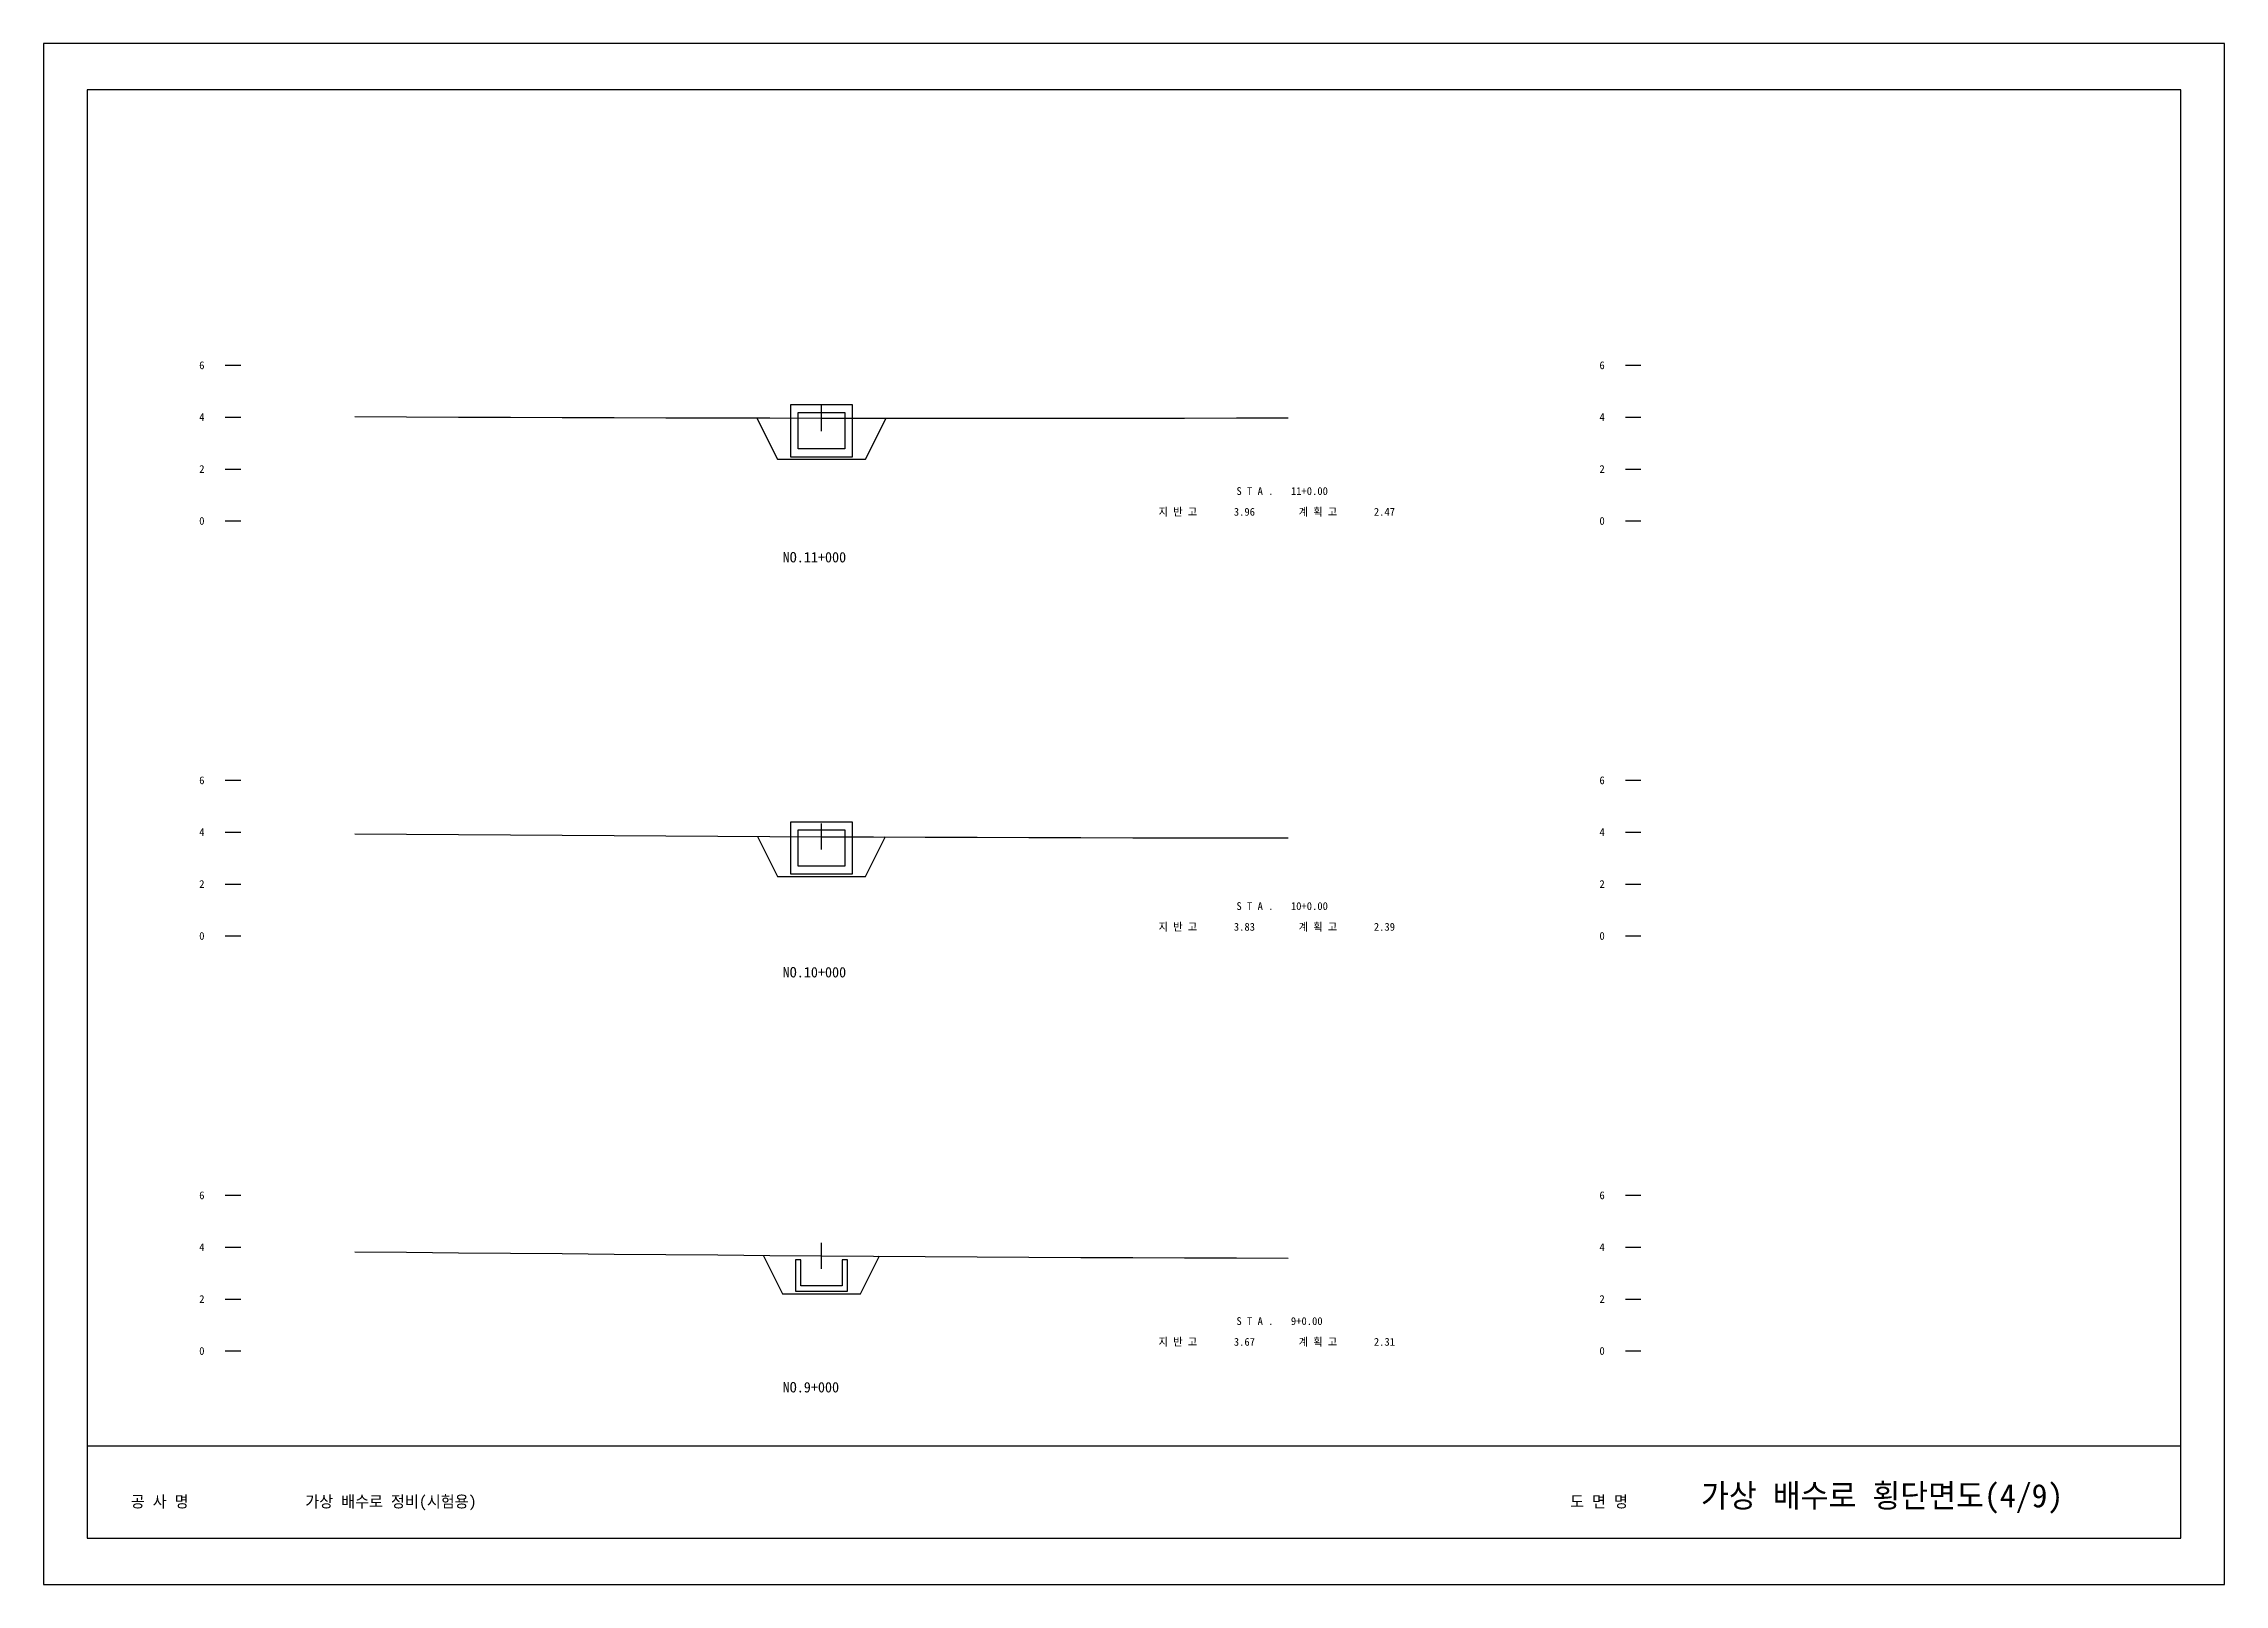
# Model space of a CAD drawing. Header units: millimetres. Extents: x 20000 to 30844, y 0 to 659.
# Drawn here: x 30285 to 30369.1, y 0 to 59.4 of the extents above; entities that cross this region are included whole.
import ezdxf

# ---------------------------------------------------------------- set-up
doc = ezdxf.new("R2010")
doc.units = ezdxf.units.MM
for name, color, linetype in [('dt1', 7, 'Continuous'), ('FORM', 7, 'Continuous'), ('GROUND', 3, 'Continuous'), ('STATION', 2, 'Continuous'), ('TICK', 1, 'Continuous'), ('계획선', 5, 'Continuous'), ('구조물', 4, 'Continuous')]:
    doc.layers.add(name, color=color, linetype=linetype)

msp = doc.modelspace()

# ---------------------------------------------------------------- texts
for s, p in [('S T A .', (30331, 42)), ('11+0.00', (30333.1, 42)), ('지 반 고', (30328, 41.2)), ('3.96', (30330.9, 41.2)), ('계 획 고', (30333.4, 41.2)), ('2.47', (30336.3, 41.2)), ('S T A .', (30331, 26)), ('10+0.00', (30333.1, 26)), ('지 반 고', (30328, 25.2)), ('3.83', (30330.9, 25.2)), ('계 획 고', (30333.4, 25.2)), ('2.39', (30336.3, 25.2)), ('S T A .', (30331, 10)), ('9+0.00', (30333.1, 10)), ('지 반 고', (30328, 9.2)), ('3.67', (30330.9, 9.2)), ('계 획 고', (30333.4, 9.2)), ('2.31', (30336.3, 9.2))]:
    msp.add_text(s, height=0.3).set_placement(p)
at = {"layer": 'dt1'}
for s, p in [('6', (30291, 46.85)), ('6', (30345, 46.85)), ('4', (30291, 44.85)), ('4', (30345, 44.85)), ('2', (30291, 42.85)), ('2', (30345, 42.85)), ('0', (30291, 40.85)), ('0', (30345, 40.85)), ('6', (30291, 30.85)), ('6', (30345, 30.85)), ('4', (30291, 28.85)), ('4', (30345, 28.85)), ('2', (30291, 26.85)), ('2', (30345, 26.85)), ('0', (30291, 24.85)), ('0', (30345, 24.85)), ('6', (30291, 14.85)), ('6', (30345, 14.85)), ('4', (30291, 12.85)), ('4', (30345, 12.85)), ('2', (30291, 10.85)), ('2', (30345, 10.85)), ('0', (30291, 8.85)), ('0', (30345, 8.85))]:
    msp.add_text(s, height=0.3, dxfattribs=at).set_placement(p)
at = {"layer": 'FORM'}
for s, height, p in [('공 사 명', 0.45, (30288.364, 2.97)), ('가상 배수로 정비(시험용)', 0.45, (30295.092, 2.97)), ('도 면 명', 0.45, (30343.87, 2.97)), ('가상 배수로 횡단면도(4/9)', 0.9, (30348.916, 2.97))]:
    msp.add_text(s, height=height, dxfattribs=at).set_placement(p)
at = {"layer": 'STATION'}
for s, p in [('NO.11+000', (30313.5, 39.4)), ('NO.10+000', (30313.5, 23.4)), ('NO.9+000', (30313.5, 7.4))]:
    msp.add_text(s, height=0.4, dxfattribs=at).set_placement(p)

# ---------------------------------------------------------------- linework, layer by layer
at = {"layer": 'dt1'}
for p, q in [((30292, 47), (30292.6, 47)), ((30346, 47), (30346.6, 47)), ((30292, 45), (30292.6, 45)), ((30346, 45), (30346.6, 45)), ((30292, 43), (30292.6, 43)), ((30346, 43), (30346.6, 43)), ((30292, 41), (30292.6, 41)), ((30346, 41), (30346.6, 41)), ((30292, 31), (30292.6, 31)), ((30346, 31), (30346.6, 31)), ((30292, 29), (30292.6, 29)), ((30346, 29), (30346.6, 29)), ((30292, 27), (30292.6, 27)), ((30346, 27), (30346.6, 27)), ((30292, 25), (30292.6, 25)), ((30346, 25), (30346.6, 25)), ((30292, 15), (30292.6, 15)), ((30346, 15), (30346.6, 15)), ((30292, 13), (30292.6, 13)), ((30346, 13), (30346.6, 13)), ((30292, 11), (30292.6, 11)), ((30346, 11), (30346.6, 11)), ((30292, 9), (30292.6, 9)), ((30346, 9), (30346.6, 9))]:
    msp.add_line(p, q, dxfattribs=at)
at = {"layer": 'FORM'}
msp.add_line((30286.682, 5.346), (30367.418, 5.346), dxfattribs=at)
for points in [[(30285, 0), (30369.1, 0), (30369.1, 59.4), (30285, 59.4)], [(30286.682, 1.782), (30367.418, 1.782), (30367.418, 57.618), (30286.682, 57.618)]]:
    msp.add_lwpolyline(points, close=True, dxfattribs=at)
at = {"layer": 'GROUND'}
for points in [[(30297, 45.021), (30299, 45.013), (30301, 45.005), (30303, 44.998), (30305, 44.991), (30307, 44.984), (30309, 44.978), (30311, 44.973), (30313, 44.968), (30315, 44.964), (30317, 44.961), (30319, 44.959), (30321, 44.958), (30323, 44.958), (30325, 44.959), (30327, 44.961), (30329, 44.964), (30331, 44.968), (30333, 44.973)], [(30297, 28.936), (30299, 28.922), (30301, 28.909), (30303, 28.895), (30305, 28.882), (30307, 28.87), (30309, 28.858), (30311, 28.846), (30313, 28.835), (30315, 28.825), (30317, 28.816), (30319, 28.808), (30321, 28.801), (30323, 28.795), (30325, 28.79), (30327, 28.786), (30329, 28.784), (30331, 28.783), (30333, 28.783)], [(30297, 12.825), (30299, 12.807), (30301, 12.788), (30303, 12.77), (30305, 12.752), (30307, 12.734), (30309, 12.717), (30311, 12.7), (30313, 12.684), (30315, 12.669), (30317, 12.654), (30319, 12.641), (30321, 12.629), (30323, 12.617), (30325, 12.608), (30327, 12.599), (30329, 12.592), (30331, 12.586), (30333, 12.582)]]:
    msp.add_lwpolyline(points, dxfattribs=at)
at = {"layer": 'TICK'}
for p, q in [((30315, 44.46), (30315, 45.46)), ((30315, 28.33), (30315, 29.33)), ((30315, 12.17), (30315, 13.17))]:
    msp.add_line(p, q, dxfattribs=at)
at = {"layer": '계획선'}
for points in [[(30312.507, 44.96), (30313.3, 43.374), (30316.7, 43.374), (30317.493, 44.96)], [(30312.53, 28.83), (30313.3, 27.29), (30316.7, 27.29), (30317.47, 28.83)], [(30312.768, 12.67), (30313.5, 11.206), (30316.5, 11.206), (30317.232, 12.67)]]:
    msp.add_lwpolyline(points, dxfattribs=at)
at = {"layer": '구조물'}
for points in [[(30313.8, 43.474), (30316.2, 43.474), (30316.2, 45.474), (30313.8, 45.474)], [(30314.1, 43.774), (30314.1, 45.174), (30315.9, 45.174), (30315.9, 43.774)], [(30313.8, 27.39), (30316.2, 27.39), (30316.2, 29.39), (30313.8, 29.39)], [(30314.1, 27.69), (30314.1, 29.09), (30315.9, 29.09), (30315.9, 27.69)], [(30314, 11.306), (30316, 11.306), (30316, 12.506), (30315.8, 12.506), (30315.8, 11.506), (30314.2, 11.506), (30314.2, 12.506), (30314, 12.506)]]:
    msp.add_lwpolyline(points, close=True, dxfattribs=at)

msp.set_redraw_order([(e.dxf.handle, doc.entitydb.next_handle()) for e in msp.query("TEXT MTEXT ATTDEF DIMENSION ARC_DIMENSION")])  # texts and dimensions are drawn at this point

doc.saveas('drawing.dxf')
